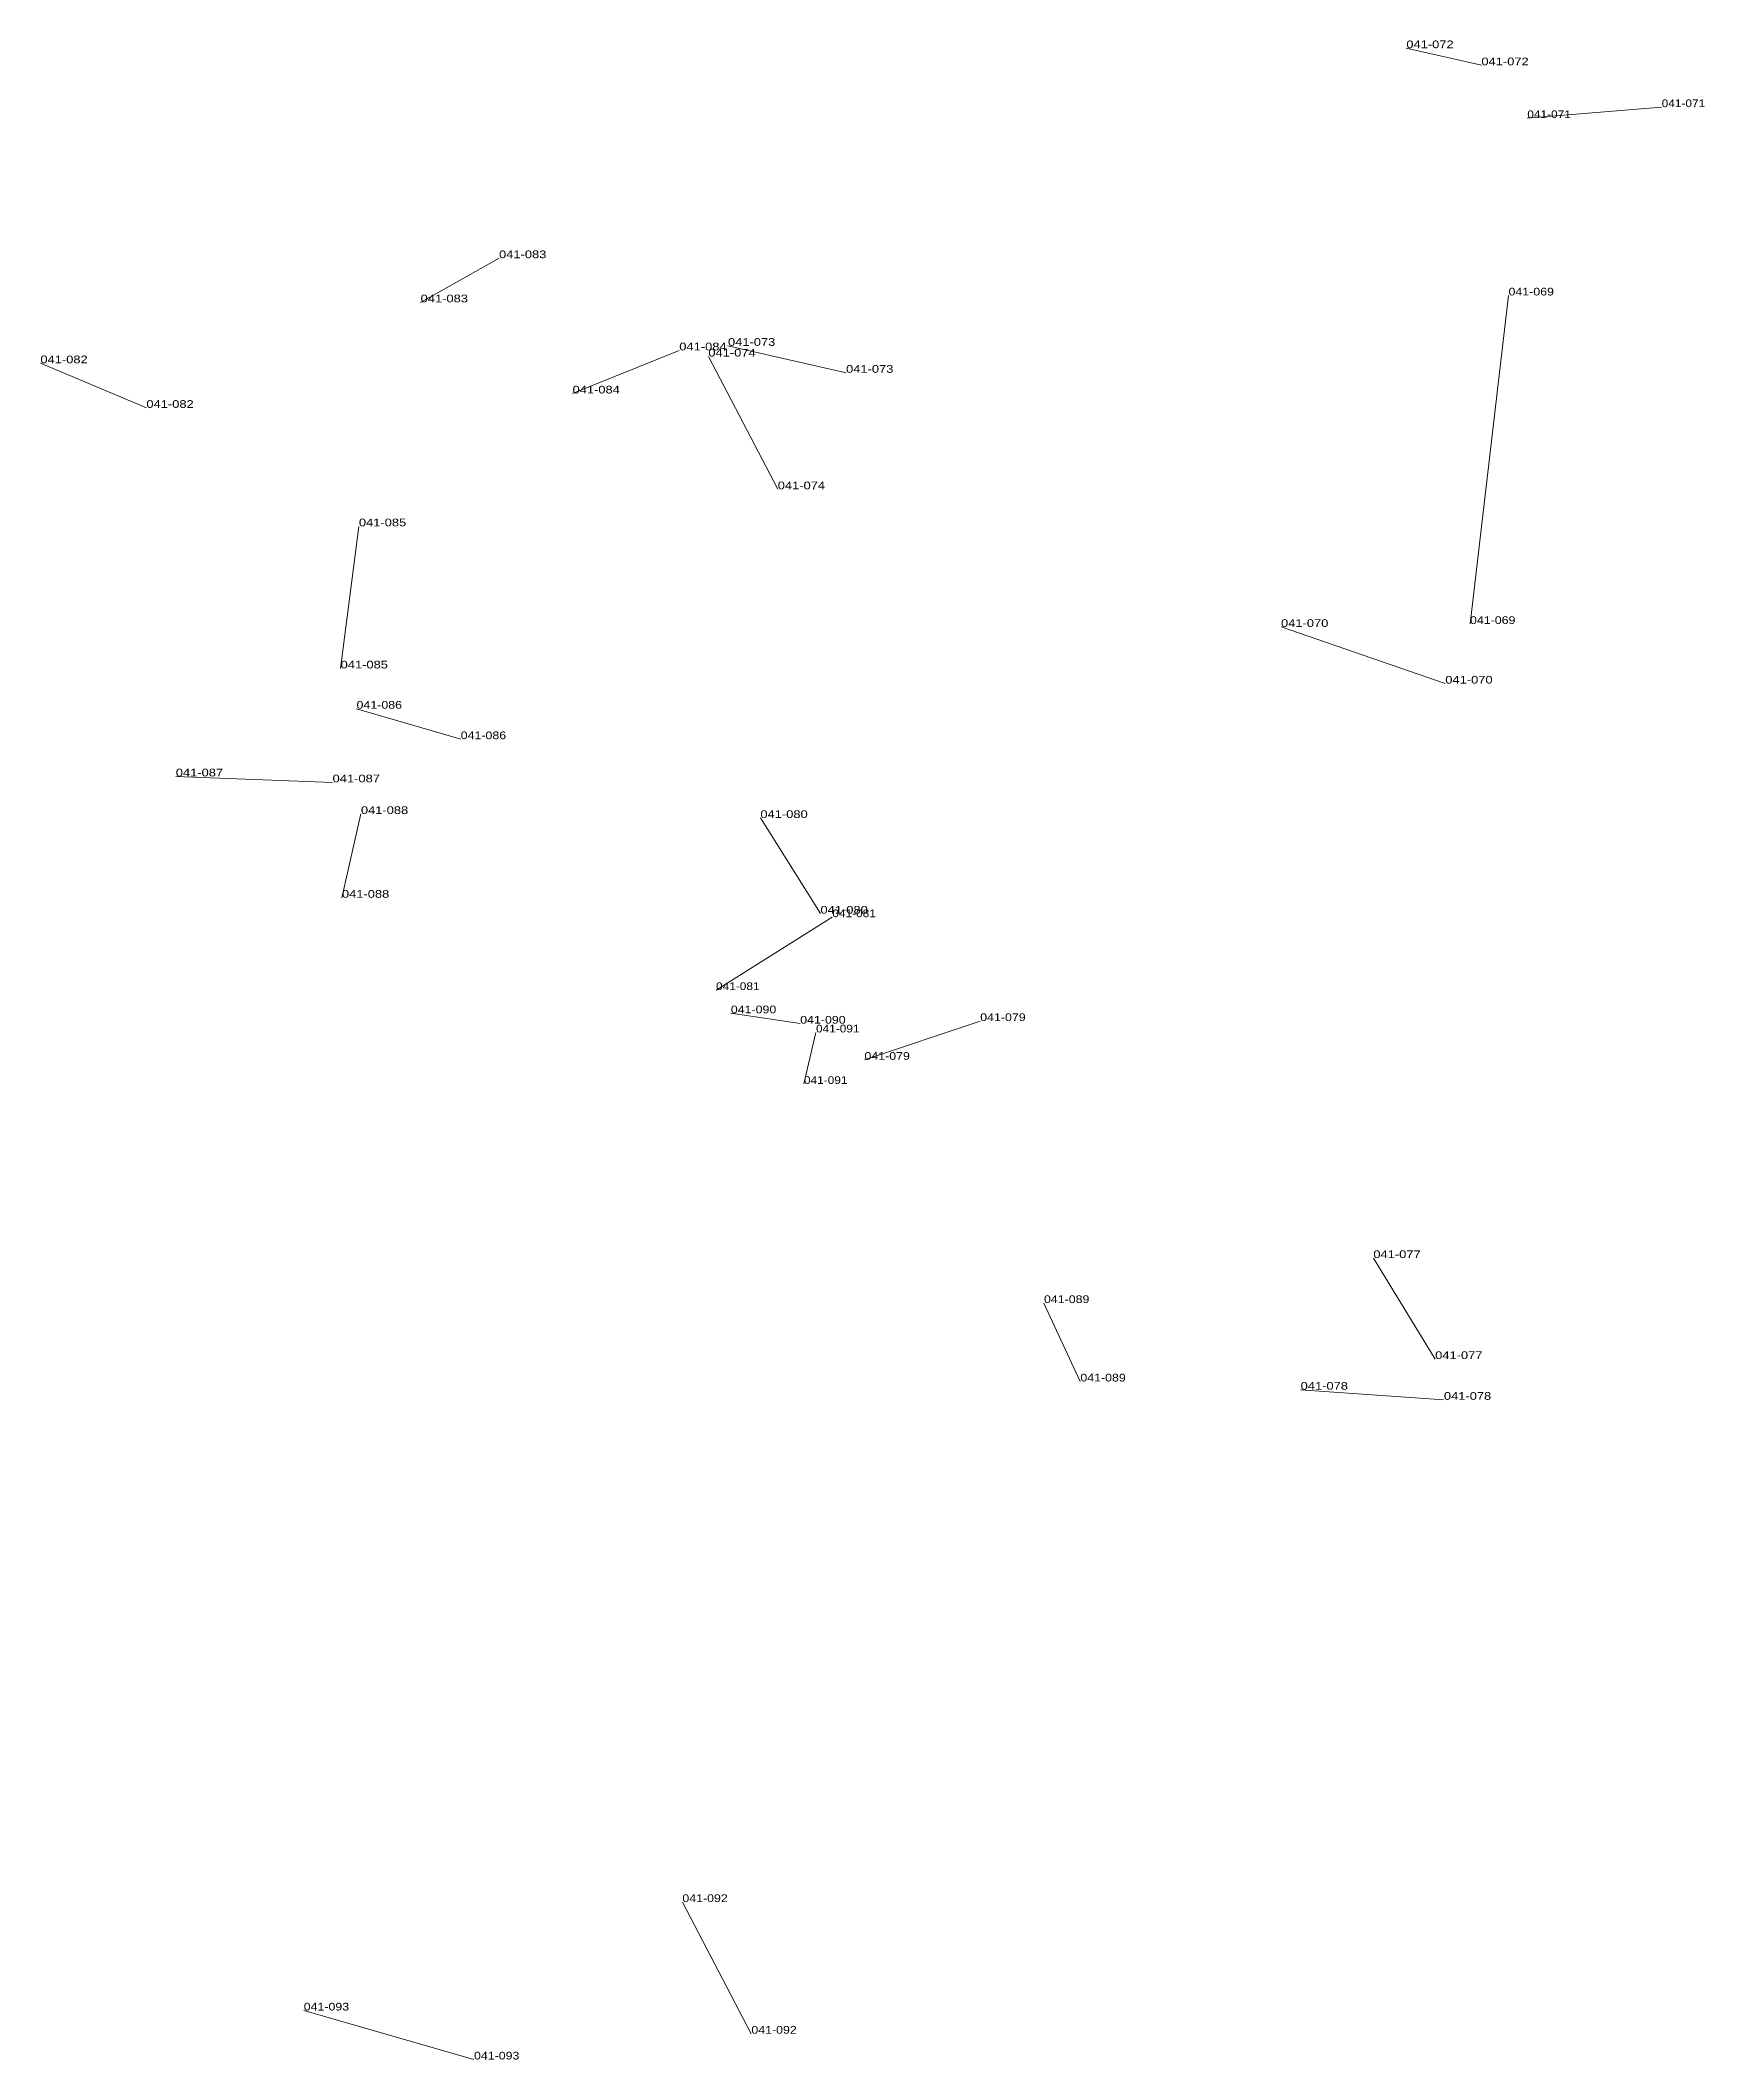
# Model space of a CAD drawing. Header units: metres. Extents: x 571156 to 607184, y 703608 to 727431.
# Drawn here: x 574824 to 575256, y 722696 to 723219 of the extents above; entities that cross this region are included whole.
import ezdxf

# ---------------------------------------------------------------- set-up
doc = ezdxf.new("R2010")
doc.units = ezdxf.units.M
doc.header["$LTSCALE"] = 0.8
doc.layers.add('60', color=7, linetype='Continuous', lineweight=13)
doc.layers.add('61', color=7, linetype='Continuous')

msp = doc.modelspace()

# ---------------------------------------------------------------- texts
at = {"layer": '60'}
for s, width, p in [('041-072', 1.25, (575198.06, 723212.93)), ('041-072', 1.25, (575198.06, 723212.93)), ('041-071', 1.15, (575209.96, 723199.23)), ('041-071', 1.15, (575209.96, 723199.23)), ('041-083', 1.25, (574923.07, 723151.48)), ('041-083', 1.25, (574923.07, 723151.48)), ('041-069', 1.2, (575205.09, 723153.26)), ('041-069', 1.2, (575205.09, 723153.26)), ('041-073', 1.25, (575033.36, 723133.22)), ('041-073', 1.25, (575033.36, 723133.22)), ('041-084', 1.25, (574962.45, 723127.85)), ('041-084', 1.25, (574962.45, 723127.85)), ('041-082', 1.25, (574851.98, 723124.12)), ('041-082', 1.25, (574851.98, 723124.12)), ('041-074', 1.25, (575015.65, 723103.01)), ('041-074', 1.25, (575015.65, 723103.01)), ('041-085', 1.25, (574907.07, 723093.41)), ('041-085', 1.25, (574907.07, 723093.41)), ('041-070', 1.25, (575146.12, 723067.33)), ('041-070', 1.25, (575146.12, 723067.33)), ('041-086', 1.2, (574933.46, 723038.23)), ('041-086', 1.2, (574933.46, 723038.23)), ('041-087', 1.25, (574859.6, 723028.58)), ('041-087', 1.25, (574859.6, 723028.58)), ('041-080', 1.25, (575011.15, 723017.8)), ('041-080', 1.25, (575011.15, 723017.8)), ('041-088', 1.25, (574902.67, 722997.12)), ('041-088', 1.25, (574902.67, 722997.12)), ('041-081', 1.15, (574999.65, 722973.2)), ('041-081', 1.15, (574999.65, 722973.2)), ('041-090', 1.2, (575003.49, 722967.17)), ('041-090', 1.2, (575003.49, 722967.17)), ('041-079', 1.2, (575038.13, 722955.11)), ('041-079', 1.2, (575038.13, 722955.11)), ('041-091', 1.15, (575022.44, 722948.85)), ('041-091', 1.15, (575022.44, 722948.85)), ('041-077', 1.25, (575170.05, 722903.71)), ('041-077', 1.25, (575170.05, 722903.71)), ('041-089', 1.2, (575084.66, 722892.05)), ('041-089', 1.2, (575084.66, 722892.05)), ('041-078', 1.25, (575151.2, 722869.59)), ('041-078', 1.25, (575151.2, 722869.59)), ('041-092', 1.2, (574990.92, 722736.77)), ('041-092', 1.2, (574990.92, 722736.77)), ('041-093', 1.2, (574936.9, 722695.95)), ('041-093', 1.2, (574936.9, 722695.95))]:
    msp.add_text(s, height=2, dxfattribs=dict(at, width=width)).set_placement(p)
at = {"layer": '61'}
for s, width, p in [('041-072', 1.25, (575178.6, 723217.36)), ('041-072', 1.25, (575178.6, 723217.36)), ('041-071', 1.15, (575244.79, 723202.09)), ('041-071', 1.15, (575244.79, 723202.09)), ('041-083', 1.25, (574943.4, 723162.93)), ('041-083', 1.25, (574943.4, 723162.93)), ('041-084', 1.25, (574990.12, 723139.02)), ('041-084', 1.25, (574990.12, 723139.02)), ('041-073', 1.25, (575002.75, 723140.2)), ('041-073', 1.25, (575002.75, 723140.2)), ('041-082', 1.25, (574824.5, 723135.68)), ('041-082', 1.25, (574824.5, 723135.68)), ('041-074', 1.25, (574997.66, 723137.42)), ('041-074', 1.25, (574997.66, 723137.42)), ('041-069', 1.2, (575195.11, 723068.1)), ('041-069', 1.2, (575195.11, 723068.1)), ('041-085', 1.25, (574902.33, 723056.57)), ('041-085', 1.25, (574902.33, 723056.57)), ('041-070', 1.25, (575188.7, 723052.64)), ('041-070', 1.25, (575188.7, 723052.64)), ('041-086', 1.2, (574906.46, 723046.13)), ('041-086', 1.2, (574906.46, 723046.13)), ('041-087', 1.25, (574900.25, 723027.04)), ('041-087', 1.25, (574900.25, 723027.04)), ('041-088', 1.25, (574907.59, 723018.84)), ('041-088', 1.25, (574907.59, 723018.84)), ('041-080', 1.25, (575026.72, 722993)), ('041-080', 1.25, (575026.72, 722993)), ('041-081', 1.15, (575029.8, 722992.09)), ('041-081', 1.15, (575029.8, 722992.09)), ('041-079', 1.2, (575068.14, 722965.16)), ('041-079', 1.2, (575068.14, 722965.16)), ('041-090', 1.2, (575021.47, 722964.49)), ('041-090', 1.2, (575021.47, 722964.49)), ('041-091', 1.15, (575025.56, 722962.21)), ('041-091', 1.15, (575025.56, 722962.21)), ('041-077', 1.25, (575186.07, 722877.54)), ('041-077', 1.25, (575186.07, 722877.54)), ('041-089', 1.2, (575094.09, 722871.72)), ('041-089', 1.2, (575094.09, 722871.72)), ('041-078', 1.25, (575188.34, 722866.97)), ('041-078', 1.25, (575188.34, 722866.97)), ('041-093', 1.2, (574892.76, 722708.65)), ('041-093', 1.2, (574892.76, 722708.65)), ('041-092', 1.2, (575008.8, 722702.64)), ('041-092', 1.2, (575008.8, 722702.64))]:
    msp.add_text(s, height=2, dxfattribs=dict(at, width=width)).set_placement(p)

# ---------------------------------------------------------------- linework, layer by layer
at = {"layer": '60'}
for p, q in [((575178.6, 723217.36), (575198.06, 723212.93)), ((575178.6, 723217.36), (575198.06, 723212.93)), ((575244.79, 723202.09), (575209.96, 723199.23)), ((575244.79, 723202.09), (575209.96, 723199.23)), ((574943.4, 723162.93), (574923.07, 723151.48)), ((574943.4, 723162.93), (574923.07, 723151.48)), ((575195.11, 723068.1), (575205.09, 723153.26)), ((575195.11, 723068.1), (575205.09, 723153.26)), ((575002.75, 723140.2), (575033.36, 723133.22)), ((575002.75, 723140.2), (575033.36, 723133.22)), ((574824.5, 723135.68), (574851.98, 723124.12)), ((574824.5, 723135.68), (574851.98, 723124.12)), ((574990.12, 723139.02), (574962.45, 723127.85)), ((574990.12, 723139.02), (574962.45, 723127.85)), ((574997.66, 723137.42), (575015.65, 723103.01)), ((574997.66, 723137.42), (575015.65, 723103.01)), ((574902.33, 723056.57), (574907.07, 723093.41)), ((574902.33, 723056.57), (574907.07, 723093.41)), ((575188.7, 723052.64), (575146.12, 723067.33)), ((575188.7, 723052.64), (575146.12, 723067.33)), ((574906.46, 723046.13), (574933.46, 723038.23)), ((574906.46, 723046.13), (574933.46, 723038.23)), ((574900.25, 723027.04), (574859.6, 723028.58)), ((574900.25, 723027.04), (574859.6, 723028.58)), ((574907.59, 723018.84), (574902.67, 722997.12)), ((574907.59, 723018.84), (574902.67, 722997.12)), ((575026.72, 722993), (575011.15, 723017.8)), ((575026.72, 722993), (575011.15, 723017.8)), ((575029.8, 722992.09), (574999.65, 722973.2)), ((575029.8, 722992.09), (574999.65, 722973.2)), ((575021.47, 722964.49), (575003.49, 722967.17)), ((575021.47, 722964.49), (575003.49, 722967.17)), ((575025.56, 722962.21), (575022.44, 722948.85)), ((575025.56, 722962.21), (575022.44, 722948.85)), ((575068.14, 722965.16), (575038.13, 722955.11)), ((575068.14, 722965.16), (575038.13, 722955.11)), ((575186.07, 722877.54), (575170.05, 722903.71)), ((575186.07, 722877.54), (575170.05, 722903.71)), ((575094.09, 722871.72), (575084.66, 722892.05)), ((575094.09, 722871.72), (575084.66, 722892.05)), ((575188.34, 722866.97), (575151.2, 722869.59)), ((575188.34, 722866.97), (575151.2, 722869.59)), ((575008.8, 722702.64), (574990.92, 722736.77)), ((575008.8, 722702.64), (574990.92, 722736.77)), ((574892.76, 722708.65), (574936.9, 722695.95)), ((574892.76, 722708.65), (574936.9, 722695.95))]:
    msp.add_line(p, q, dxfattribs=at)

msp.set_redraw_order([(e.dxf.handle, doc.entitydb.next_handle()) for e in msp.query("TEXT MTEXT ATTDEF DIMENSION ARC_DIMENSION")])  # texts and dimensions are drawn at this point

doc.saveas('drawing.dxf')
